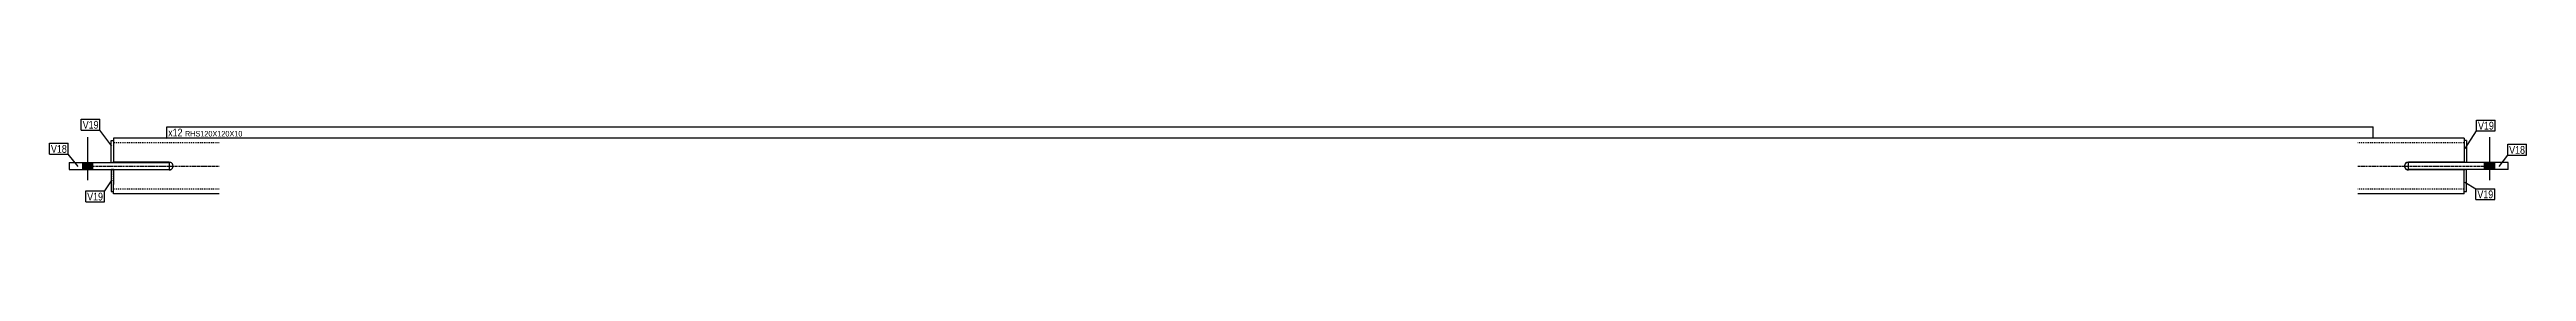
# Model space of a CAD drawing. Header units: millimetres. Extents: x 43 to 16903, y 12 to 479.
# Drawn here: x 43 to 5364, y 12 to 190 of the extents above; entities that cross this region are included whole.
import ezdxf

# ---------------------------------------------------------------- set-up
doc = ezdxf.new("R2010")
doc.units = ezdxf.units.MM
doc.linetypes.add('DXK_LINE_DOT2', pattern=[3.9198, 1.9599, -1.9599])
doc.linetypes.add('DXK_LINE_DOT3', pattern=[5.9187, 2.979, -0.9799, 0.9799, -0.9799])
doc.layers.add('STÅL', color=7, linetype='Continuous')
doc.layers.add('TEKST', color=7, linetype='Continuous')
doc.styles.add('Arial Narrow', font='ARIALN.TTF', dxfattribs={"height": 0.2})

msp = doc.modelspace()

# ---------------------------------------------------------------- hatches: boundary and pattern name
at = {"layer": 'STÅL', "linetype": 'Continuous'}
for points in [[(114.4, 81.8), (136.4, 81.8), (136.4, 96.8), (114.4, 96.8)], [(114.4, 81.8), (136.4, 81.8), (136.4, 96.8), (114.4, 96.8)], [(5296.5, 96.8), (5274.5, 96.8), (5274.5, 81.8), (5296.5, 81.8)], [(5296.5, 96.8), (5274.5, 96.8), (5274.5, 81.8), (5296.5, 81.8)]]:
    msp.add_hatch(color=96, dxfattribs=at).paths.add_polyline_path(points)

# ---------------------------------------------------------------- linework, layer by layer
at = {"layer": 'STÅL', "color": 96, "linetype": 'Continuous'}
for p, q in [((125.4, 58.8), (125.4, 151.8)), ((125.4, 58.8), (125.4, 151.8)), ((5285.5, 58.8), (5285.5, 151.8)), ((5285.5, 58.8), (5285.5, 151.8)), ((114.4, 81.8), (114.4, 96.8)), ((114.4, 81.8), (114.4, 96.8)), ((136.4, 81.8), (136.4, 96.8)), ((136.4, 81.8), (136.4, 96.8)), ((5274.5, 81.8), (5274.5, 96.8)), ((5274.5, 81.8), (5274.5, 96.8)), ((5296.5, 81.8), (5296.5, 96.8)), ((5296.5, 81.8), (5296.5, 96.8))]:
    msp.add_line(p, q, dxfattribs=at)
at = {"layer": 'STÅL', "color": 2, "linetype": 'Continuous'}
for p, q in [((175.4, 96.8), (175.4, 144.3)), ((175.4, 144.3), (180.4, 144.3)), ((407.8, 149.3), (180.4, 149.3)), ((180.4, 149.3), (180.4, 97.8)), ((5230.5, 149.3), (5002.5, 149.3)), ((5230.5, 149.3), (5230.5, 136.9)), ((5235.5, 144.3), (5230.5, 144.3)), ((5230.5, 136.9), (5230.5, 97.8)), ((5235.5, 144.3), (5235.5, 129.3)), ((5235.5, 129.3), (5235.5, 96.8)), ((85.4, 96.8), (85.4, 81.8)), ((85.4, 96.8), (300.4, 96.8)), ((85.4, 81.8), (300.4, 81.8)), ((175.4, 81.8), (175.4, 34.3)), ((180.4, 97.8), (180.4, 96.8)), ((299.9, 97.8), (180.4, 97.8)), ((180.4, 80.8), (180.4, 81.8)), ((299.9, 80.8), (180.4, 80.8)), ((180.4, 80.8), (180.4, 49.3)), ((303.2, 97.1), (299.9, 97.8)), ((299.9, 80.8), (303.2, 81.4)), ((300.4, 96.8), (300.4, 81.8)), ((5111, 97.8), (5107.7, 97.1)), ((5107.7, 81.4), (5111, 80.8)), ((5325.5, 96.8), (5110.5, 96.8)), ((5110.5, 96.8), (5110.5, 81.8)), ((5325.5, 81.8), (5110.5, 81.8)), ((5230.5, 97.8), (5111, 97.8)), ((5230.5, 80.8), (5111, 80.8)), ((5230.5, 96.8), (5230.5, 97.8)), ((5230.5, 80.8), (5230.5, 81.8)), ((5230.5, 29.3), (5230.5, 80.8)), ((5235.5, 34.3), (5235.5, 81.8)), ((5325.5, 81.8), (5325.5, 96.8)), ((175.4, 34.3), (180.4, 34.3)), ((180.4, 35.1), (180.4, 49.3)), ((180.4, 29.3), (180.4, 35.1)), ((407.8, 29.3), (180.4, 29.3)), ((5230.5, 29.3), (5002.5, 29.3)), ((5230.5, 34.3), (5235.5, 34.3))]:
    msp.add_line(p, q, dxfattribs=at)
at = {"layer": 'STÅL', "color": 7, "linetype": 'DXK_LINE_DOT2'}
for p, q in [((180.4, 144.3), (180.4, 97.8)), ((407.8, 139.3), (180.4, 139.3)), ((5230.5, 139.3), (5002.5, 139.3)), ((5230.5, 144.3), (5230.5, 135)), ((5230.5, 135), (5230.5, 97.8)), ((180.4, 96.8), (175.4, 96.8)), ((180.4, 81.8), (175.4, 81.8)), ((180.4, 34.3), (180.4, 80.8)), ((299.9, 97.8), (303.2, 97.1)), ((303.2, 81.4), (299.9, 80.8)), ((5107.7, 97.1), (5111, 97.8)), ((5111, 80.8), (5107.7, 81.4)), ((5235.5, 96.8), (5230.5, 96.8)), ((5230.5, 81.8), (5235.5, 81.8)), ((5230.5, 34.3), (5230.5, 80.8)), ((407.8, 39.3), (180.4, 39.3)), ((5230.5, 39.3), (5002.5, 39.3))]:
    msp.add_line(p, q, dxfattribs=at)
at = {"layer": 'STÅL', "color": 7, "linetype": 'DXK_LINE_DOT3'}
for p, q in [((130.4, 89.3), (407.8, 89.3)), ((5002.5, 89.3), (5280.5, 89.3))]:
    msp.add_line(p, q, dxfattribs=at)
at = {"layer": 'STÅL', "color": 2, "linetype": 'Continuous'}
for centre, start, end in [((299.9, 89.3), 292.5, 67.5), ((5111, 89.3), 112.5, 247.5)]:
    msp.add_arc(centre, 8.5, start, end, dxfattribs=at)
at = {"layer": 'STÅL', "color": 7, "linetype": 'DXK_LINE_DOT2'}
for centre, start, end in [((299.9, 89.3), 292.5, 67.5), ((5111, 89.3), 112.5, 247.5)]:
    msp.add_arc(centre, 8.5, start, end, dxfattribs=at)

# ---------------------------------------------------------------- next in the draw order: wipeouts: each hides what was drawn before it
at = {"color": 0}
for points in [[(148.4, 169.8), (148.4, 187.3), (114.3, 187.3), (114.3, 169.8)], [(328.8, 153), (328.8, 170.5), (297.9, 170.5), (297.9, 153)], [(5294.5, 167.9), (5294.5, 185.4), (5260.4, 185.4), (5260.4, 167.9)], [(80.2, 117.8), (80.2, 135.3), (46.1, 135.3), (46.1, 117.8)], [(5361.4, 115.6), (5361.4, 133.1), (5327.3, 133.1), (5327.3, 115.6)], [(158, 15), (158, 32.5), (123.9, 32.5), (123.9, 15)], [(5293.2, 19.9), (5293.2, 37.4), (5259, 37.4), (5259, 19.9)]]:
    msp.add_wipeout(points, dxfattribs=at).dxf.layer = 'TEKST'

# ---------------------------------------------------------------- next in the draw order: wipeouts: each hides what was drawn before it
for points in [[(148.4, 169.8), (148.4, 187.3), (114.3, 187.3), (114.3, 169.8)], [(328.8, 153), (328.8, 170.5), (297.9, 170.5), (297.9, 153)], [(5294.5, 167.9), (5294.5, 185.4), (5260.4, 185.4), (5260.4, 167.9)], [(80.2, 117.8), (80.2, 135.3), (46.1, 135.3), (46.1, 117.8)], [(5361.4, 115.6), (5361.4, 133.1), (5327.3, 133.1), (5327.3, 115.6)], [(158, 15), (158, 32.5), (123.9, 32.5), (123.9, 15)], [(5293.2, 19.9), (5293.2, 37.4), (5259, 37.4), (5259, 19.9)]]:
    msp.add_wipeout(points, dxfattribs=at).dxf.layer = 'TEKST'

# ---------------------------------------------------------------- next in the draw order: linework, layer by layer
at = {"layer": 'TEKST', "color": 7, "linetype": 'Continuous'}
for p, q in [((111.3, 190.3), (151.4, 190.3)), ((111.3, 166.8), (111.3, 190.3)), ((111.3, 166.8), (151.4, 166.8)), ((151.4, 166.8), (151.4, 190.3)), ((177, 131.9), (151.4, 166.8)), ((294.9, 150), (294.9, 173.5)), ((5232.5, 126.7), (5257.4, 164.9)), ((5257.4, 188.4), (5297.5, 188.4)), ((5257.4, 164.9), (5257.4, 188.4)), ((5257.4, 164.9), (5297.5, 164.9)), ((5297.5, 164.9), (5297.5, 188.4)), ((43.1, 138.3), (83.2, 138.3)), ((43.1, 114.8), (43.1, 138.3)), ((43.1, 114.8), (83.2, 114.8)), ((83.2, 114.8), (83.2, 138.3)), ((104.3, 88.4), (83.2, 114.8)), ((294.4, 148.8), (294.9, 150)), ((5306.1, 88.4), (5324.3, 112.6)), ((5324.3, 136.1), (5364.4, 136.1)), ((5324.3, 112.6), (5324.3, 136.1)), ((5324.3, 112.6), (5364.4, 112.6)), ((5364.4, 112.6), (5364.4, 136.1)), ((176.7, 59.7), (161, 35.5)), ((5232.3, 54.2), (5256, 40.4)), ((120.9, 35.5), (161, 35.5)), ((120.9, 12), (120.9, 35.5)), ((120.9, 12), (161, 12)), ((161, 12), (161, 35.5)), ((5256, 40.4), (5296.2, 40.4)), ((5256, 16.9), (5256, 40.4)), ((5256, 16.9), (5296.2, 16.9)), ((5296.2, 16.9), (5296.2, 40.4))]:
    msp.add_line(p, q, dxfattribs=at)

# ---------------------------------------------------------------- next in the draw order: texts
at = {"layer": 'TEKST', "color": 3, "style": 'Arial Narrow'}
for s, p in [('V19', (114.3, 169.8)), ('V19', (5260.4, 167.9)), ('V18', (46.1, 117.8)), ('V18', (5327.3, 115.6)), ('V19', (123.9, 15)), ('V19', (5259, 19.9))]:
    msp.add_text(s, height=16.7, dxfattribs=at).set_placement(p)

# ---------------------------------------------------------------- next in the draw order: wipeouts: each hides what was drawn before it
at = {"color": 0}
msp.add_wipeout([(5031.8, 153), (5031.8, 165.5), (334, 165.5), (334, 153)], dxfattribs=at).dxf.layer = 'TEKST'

# ---------------------------------------------------------------- next in the draw order: wipeouts: each hides what was drawn before it
msp.add_wipeout([(5031.8, 153), (5031.8, 165.5), (334, 165.5), (334, 153)], dxfattribs=at).dxf.layer = 'TEKST'

# ---------------------------------------------------------------- next in the draw order: linework, layer by layer
at = {"layer": 'TEKST', "color": 7, "linetype": 'Continuous'}
for p, q in [((294.9, 173.5), (5034.8, 173.5)), ((5034.8, 150), (5034.8, 173.5)), ((294.9, 150), (5034.8, 150))]:
    msp.add_line(p, q, dxfattribs=at)

# ---------------------------------------------------------------- next in the draw order: texts
at = {"layer": 'TEKST', "color": 3, "style": 'Arial Narrow'}
for s, height, p in [('x12', 16.7, (297.9, 153)), ('RHS120X120X10', 11.93, (334, 153))]:
    msp.add_text(s, height=height, dxfattribs=at).set_placement(p)

doc.saveas('drawing.dxf')
